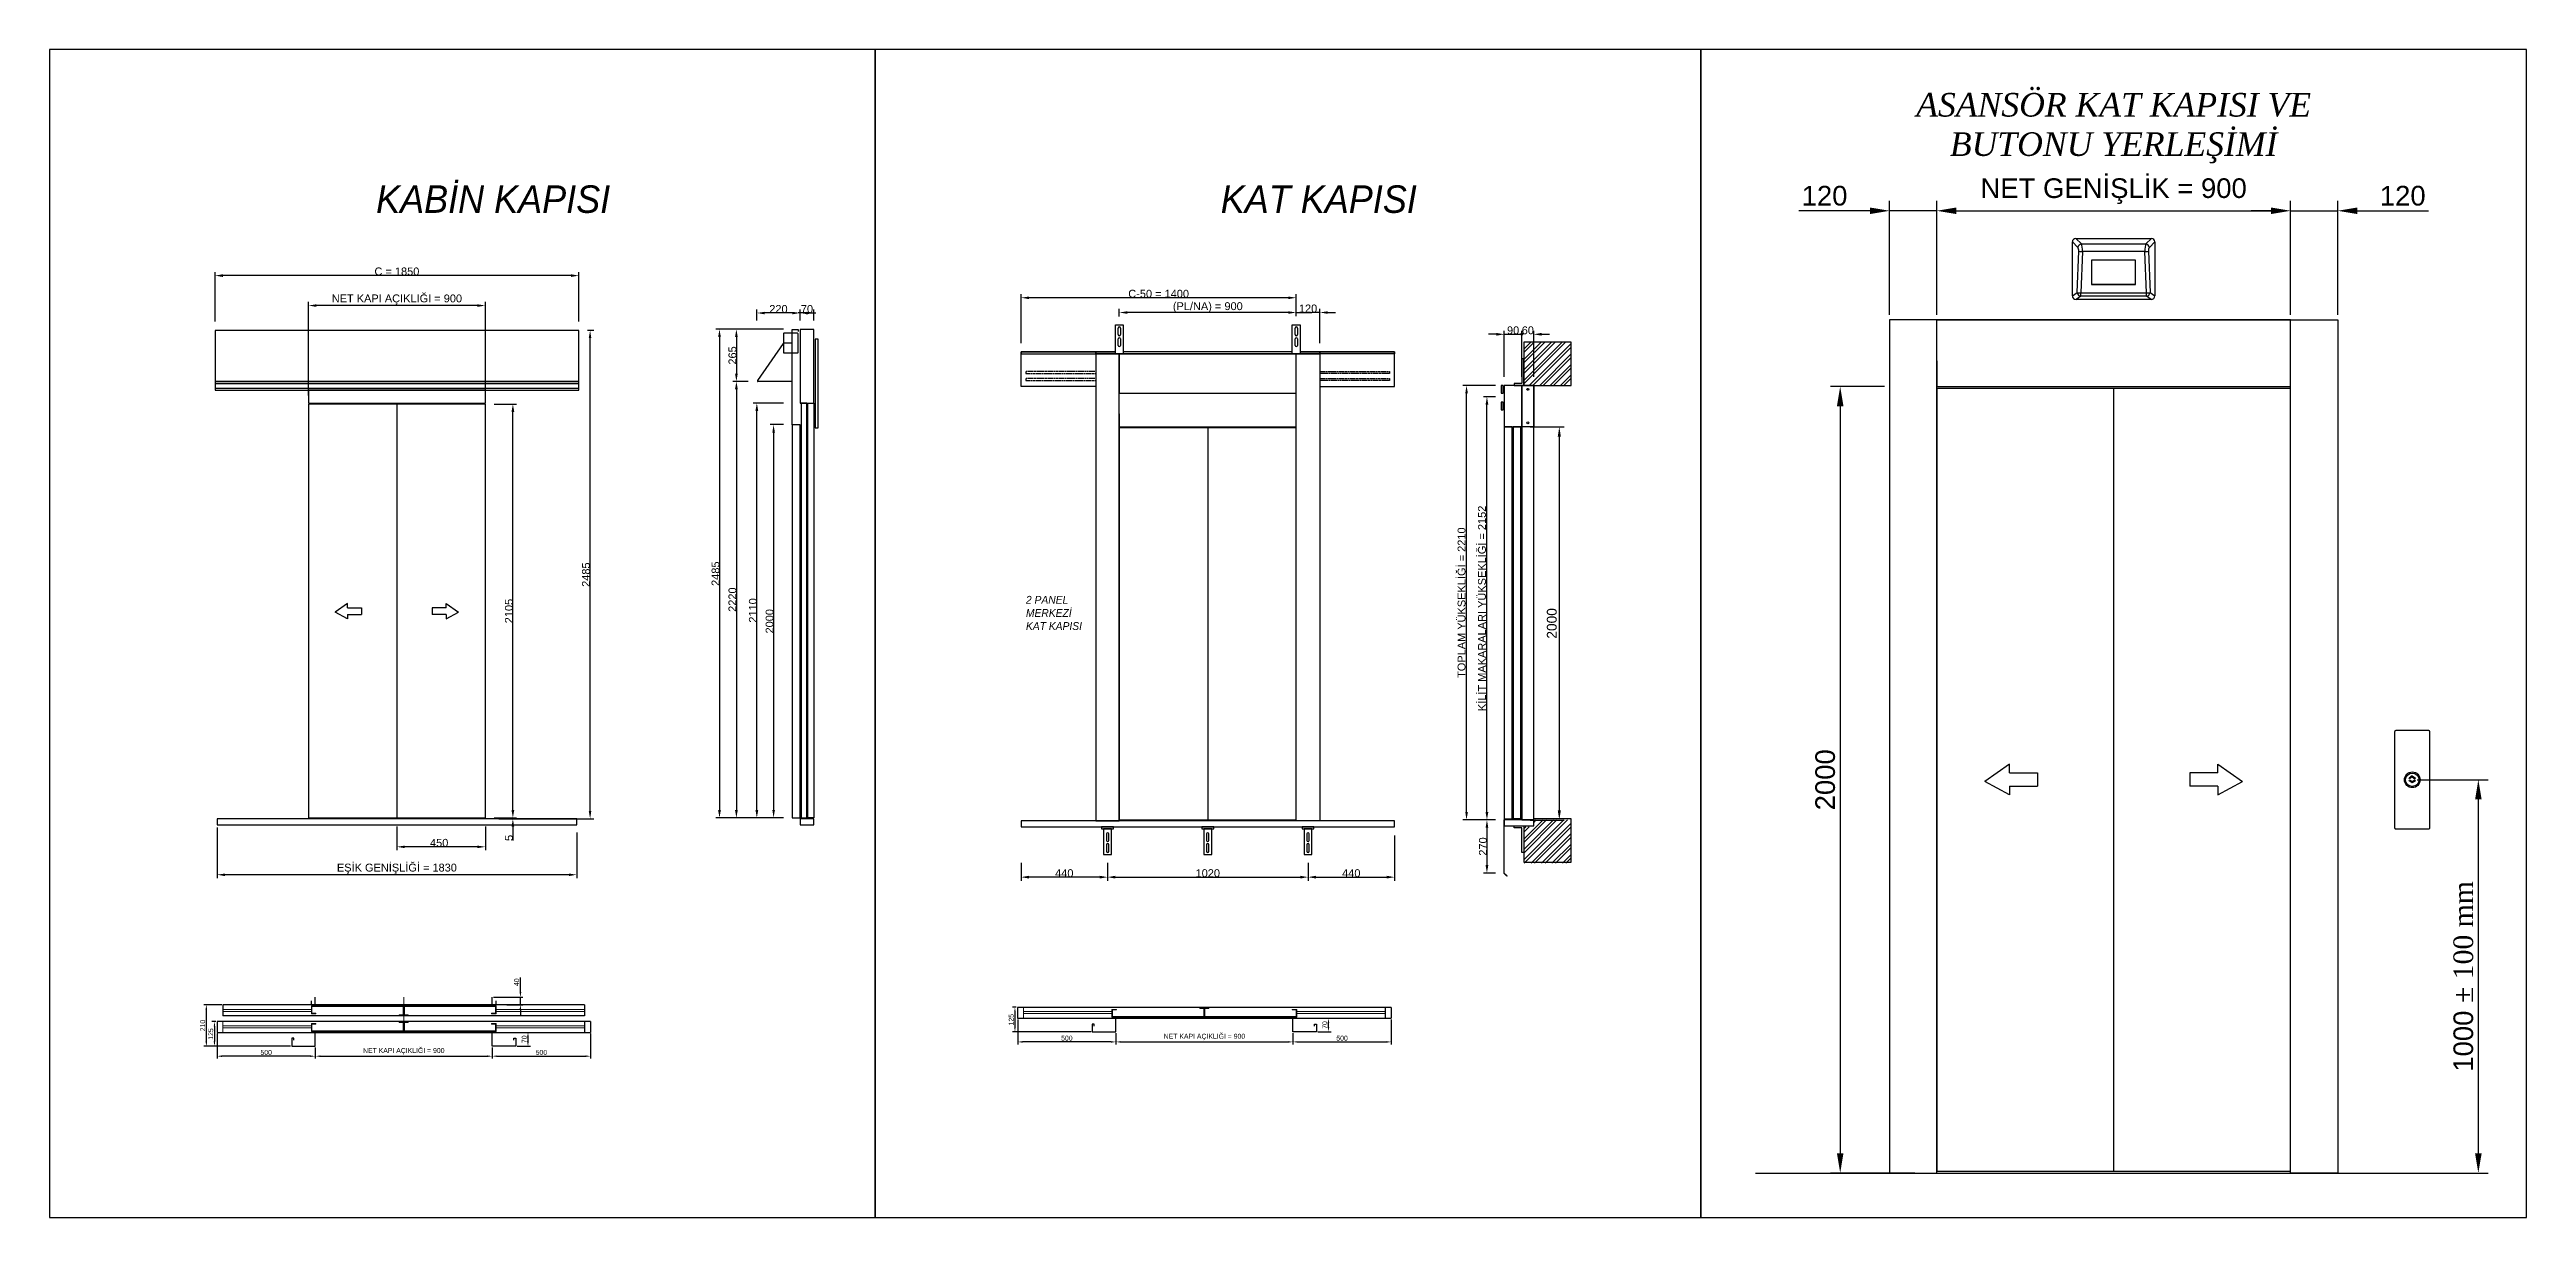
# Model space of a CAD drawing. Header units: millimetres. Extents: x 0 to 630, y 0 to 297.
import ezdxf

# ---------------------------------------------------------------- set-up
doc = ezdxf.new("R2010")
doc.units = ezdxf.units.MM
doc.linetypes.add('HIDDENX2', pattern=[0.75, 0.5, -0.25])
doc.linetypes.add('SLD-Solid', pattern=[0])
doc.layers.add('Yazılar', color=70, linetype='Continuous')
doc.layers.add('Ölçülendirme', color=7, linetype='Continuous')
doc.styles.get("Standard").update_dxf_attribs({"font": 'arial.ttf'})
doc.dimstyles.new('ISO-25', dxfattribs={"dimtxt": 2.5, "dimasz": 2.5, "dimexe": 1.25, "dimexo": 0.625, "dimtad": 1, "dimtxsty": 'Standard', "dimcen": 2.5, "dimadec": 0, "dimazin": 0, "dimtfac": 1, "dimtmove": 0, "dimatfit": 3, "dimfxl": 1, "dimarcsym": 0})
doc.dimstyles.new('ISO-25 XS', dxfattribs={"dimscale": 10, "dimtxt": 2.5, "dimasz": 2.5, "dimexe": 1.25, "dimexo": 0.625, "dimtad": 1, "dimtxsty": 'Standard', "dimcen": 2.5, "dimclrd": 60, "dimclre": 60, "dimadec": 0, "dimazin": 0, "dimtfac": 1, "dimtmove": 0, "dimatfit": 3, "dimfxl": 1, "dimarcsym": 0})
doc.dimstyles.new('Ölçülendirme Küçük', dxfattribs={"dimscale": 100, "dimtxt": 0.4, "dimasz": 0.4, "dimexe": 0.18, "dimexo": 0.44, "dimgap": 0, "dimtad": 1, "dimdec": 0, "dimrnd": 1, "dimzin": 0, "dimdsep": 46, "dimtxsty": 'Standard', "dimcen": 0.09, "dimclrd": 60, "dimclre": 60, "dimclrt": 256, "dimadec": 0, "dimazin": 0, "dimtfac": 1, "dimtdec": 0, "dimtix": 1, "dimtofl": 0, "dimtmove": 0, "dimatfit": 3, "dimfxl": 0.75, "dimtolj": 1, "dimtzin": 0, "dimarcsym": 0})

# ---------------------------------------------------------------- blocks, each defined once
blk = doc.blocks.new('*D30')
at = {"layer": 'DEFPOINTS', "color": 0, "transparency": 16777216}
for p in [(1160, 2333), (1610, 2333), (1160, 2186)]:
    blk.add_point(p, dxfattribs=at)
at = {"layer": 'Ölçülendirme', "color": 60, "lineweight": -2, "transparency": 16777216}
for p, q in [((1160, 2289), (1160, 2168)), ((1610, 2289), (1610, 2168)), ((1570, 2186), (1200, 2186))]:
    blk.add_line(p, q, dxfattribs=at)
at = {"layer": 'Ölçülendirme', "color": 60, "transparency": 16777216}
for points in [[(1200, 2192), (1200, 2179), (1160, 2186)], [(1570, 2192), (1570, 2179), (1610, 2186)]]:
    blk.add_solid(points, dxfattribs=at)
at = {"layer": 'Ölçülendirme', "transparency": 16777216, "insert": (1375, 2206), "char_height": 40, "attachment_point": 5}
blk.add_mtext('\\A1;450', dxfattribs=at)
blk = doc.blocks.new('*D31')
at = {"layer": 'DEFPOINTS', "color": 0, "transparency": 16777216}
for p in [(245, 2328), (2075, 2303), (245, 2044)]:
    blk.add_point(p, dxfattribs=at)
at = {"layer": 'Ölçülendirme', "color": 60, "lineweight": -2, "transparency": 16777216}
for p, q in [((245, 2284), (245, 2026)), ((2075, 2259), (2075, 2026)), ((2035, 2044), (285, 2044))]:
    blk.add_line(p, q, dxfattribs=at)
at = {"layer": 'Ölçülendirme', "color": 60, "transparency": 16777216}
for points in [[(285, 2050), (285, 2037), (245, 2044)], [(2035, 2050), (2035, 2037), (2075, 2044)]]:
    blk.add_solid(points, dxfattribs=at)
at = {"layer": 'Ölçülendirme', "transparency": 16777216, "insert": (1160, 2074), "char_height": 40, "attachment_point": 5}
blk.add_mtext('\\A1;EŞİK GENİŞLİĞİ = 1830', dxfattribs=at)
blk = doc.blocks.new('*D32')
at = {"layer": 'DEFPOINTS', "color": 0, "transparency": 16777216}
for p in [(1610, 4438), (1750, 4438), (1610, 2333)]:
    blk.add_point(p, dxfattribs=at)
at = {"layer": 'Ölçülendirme', "color": 60, "lineweight": -2, "transparency": 16777216}
for p, q in [((1654, 4438), (1768, 4438)), ((1750, 2373), (1750, 4398)), ((1654, 2333), (1768, 2333))]:
    blk.add_line(p, q, dxfattribs=at)
at = {"layer": 'Ölçülendirme', "color": 60, "transparency": 16777216}
for points in [[(1743, 4398), (1757, 4398), (1750, 4438)], [(1743, 2373), (1757, 2373), (1750, 2333)]]:
    blk.add_solid(points, dxfattribs=at)
at = {"layer": 'Ölçülendirme', "transparency": 16777216, "insert": (1730, 3385), "char_height": 40, "attachment_point": 5, "rotation": 90}
blk.add_mtext('\\A1;2105', dxfattribs=at)
blk = doc.blocks.new('*D33')
at = {"layer": 'DEFPOINTS', "color": 0, "transparency": 16777216}
for p in [(1610, 2333), (1635, 2328), (1750, 2328)]:
    blk.add_point(p, dxfattribs=at)
at = {"layer": 'Ölçülendirme', "color": 60, "lineweight": -2, "transparency": 16777216}
for p, q in [((1750, 2373), (1750, 2413)), ((1654, 2333), (1768, 2333)), ((1679, 2328), (1768, 2328)), ((1750, 2288), (1750, 2218))]:
    blk.add_line(p, q, dxfattribs=at)
at = {"layer": 'Ölçülendirme', "color": 60, "transparency": 16777216}
for points in [[(1743, 2373), (1757, 2373), (1750, 2333)], [(1743, 2288), (1757, 2288), (1750, 2328)]]:
    blk.add_solid(points, dxfattribs=at)
at = {"layer": 'Ölçülendirme', "transparency": 16777216, "insert": (1730, 2231), "char_height": 40, "attachment_point": 5, "rotation": 90}
blk.add_mtext('\\A1;5', dxfattribs=at)
blk = doc.blocks.new('*D34')
at = {"layer": 'DEFPOINTS', "color": 0, "transparency": 16777216}
for p in [(2085, 4813), (2143, 4813), (1635, 2328)]:
    blk.add_point(p, dxfattribs=at)
at = {"layer": 'Ölçülendirme', "color": 60, "lineweight": -2, "transparency": 16777216}
for p, q in [((2129, 4813), (2161, 4813)), ((2143, 2368), (2143, 4773)), ((1679, 2328), (2161, 2328))]:
    blk.add_line(p, q, dxfattribs=at)
at = {"layer": 'Ölçülendirme', "color": 60, "transparency": 16777216}
for points in [[(2136, 4773), (2149, 4773), (2143, 4813)], [(2136, 2368), (2149, 2368), (2143, 2328)]]:
    blk.add_solid(points, dxfattribs=at)
at = {"layer": 'Ölçülendirme', "transparency": 16777216, "insert": (2122, 3570), "char_height": 40, "attachment_point": 5, "rotation": 90}
blk.add_mtext('\\A1;2485', dxfattribs=at)
blk = doc.blocks.new('*D35')
at = {"layer": 'DEFPOINTS', "color": 0, "transparency": 16777216}
for p in [(2991, 4443), (3171, 4443), (3171, 2333)]:
    blk.add_point(p, dxfattribs=at)
at = {"layer": 'Ölçülendirme', "color": 60, "lineweight": -2, "transparency": 16777216}
for p, q in [((3127, 4443), (2973, 4443)), ((2991, 2373), (2991, 4403)), ((3127, 2333), (2973, 2333))]:
    blk.add_line(p, q, dxfattribs=at)
at = {"layer": 'Ölçülendirme', "color": 60, "transparency": 16777216}
for points in [[(2984, 4403), (2998, 4403), (2991, 4443)], [(2984, 2373), (2998, 2373), (2991, 2333)]]:
    blk.add_solid(points, dxfattribs=at)
at = {"layer": 'Ölçülendirme', "transparency": 16777216, "insert": (2971, 3388), "char_height": 40, "attachment_point": 5, "rotation": 90}
blk.add_mtext('\\A1;2110', dxfattribs=at)
blk = doc.blocks.new('*D22')
at = {"layer": 'DEFPOINTS', "color": 0, "transparency": 16777216}
for p in [(3171, 4333), (3076, 2333), (3171, 2333)]:
    blk.add_point(p, dxfattribs=at)
at = {"layer": 'Ölçülendirme', "color": 60, "lineweight": -2, "transparency": 16777216}
for p, q in [((3127, 4333), (3058, 4333)), ((3076, 4293), (3076, 2373)), ((3127, 2333), (3058, 2333))]:
    blk.add_line(p, q, dxfattribs=at)
at = {"layer": 'Ölçülendirme', "color": 60, "transparency": 16777216}
for points in [[(3070, 4293), (3083, 4293), (3076, 4333)], [(3070, 2373), (3083, 2373), (3076, 2333)]]:
    blk.add_solid(points, dxfattribs=at)
at = {"layer": 'Ölçülendirme', "transparency": 16777216, "insert": (3056, 3333), "char_height": 40, "attachment_point": 5, "rotation": 90}
blk.add_mtext('\\A1;2000', dxfattribs=at)
blk = doc.blocks.new('*D23')
at = {"layer": 'DEFPOINTS', "color": 0, "transparency": 16777216}
for p in [(2991, 4553), (2887, 2333), (3171, 2333)]:
    blk.add_point(p, dxfattribs=at)
at = {"layer": 'Ölçülendirme', "color": 60, "lineweight": -2, "transparency": 16777216}
for p, q in [((2947, 4553), (2869, 4553)), ((2887, 4513), (2887, 2373)), ((3127, 2333), (2869, 2333))]:
    blk.add_line(p, q, dxfattribs=at)
at = {"layer": 'Ölçülendirme', "color": 60, "transparency": 16777216}
for points in [[(2880, 4513), (2894, 4513), (2887, 4553)], [(2880, 2373), (2894, 2373), (2887, 2333)]]:
    blk.add_solid(points, dxfattribs=at)
at = {"layer": 'Ölçülendirme', "transparency": 16777216, "insert": (2867, 3443), "char_height": 40, "attachment_point": 5, "rotation": 90}
blk.add_mtext('\\A1;2220', dxfattribs=at)
blk = doc.blocks.new('*D24')
at = {"layer": 'DEFPOINTS', "color": 0, "transparency": 16777216}
for p in [(3171, 4818), (2887, 4553), (2991, 4553)]:
    blk.add_point(p, dxfattribs=at)
at = {"layer": 'Ölçülendirme', "color": 60, "lineweight": -2, "transparency": 16777216}
for p, q in [((3127, 4818), (2869, 4818)), ((2887, 4778), (2887, 4593)), ((2947, 4553), (2869, 4553))]:
    blk.add_line(p, q, dxfattribs=at)
at = {"layer": 'Ölçülendirme', "color": 60, "transparency": 16777216}
for points in [[(2880, 4778), (2894, 4778), (2887, 4818)], [(2880, 4593), (2894, 4593), (2887, 4553)]]:
    blk.add_solid(points, dxfattribs=at)
at = {"layer": 'Ölçülendirme', "transparency": 16777216, "insert": (2867, 4685), "char_height": 40, "attachment_point": 5, "rotation": 90}
blk.add_mtext('\\A1;265', dxfattribs=at)
blk = doc.blocks.new('*D25')
at = {"layer": 'DEFPOINTS', "color": 0, "transparency": 16777216}
for p in [(3171, 4818), (2801, 2333), (3171, 2333)]:
    blk.add_point(p, dxfattribs=at)
at = {"layer": 'Ölçülendirme', "color": 60, "lineweight": -2, "transparency": 16777216}
for p, q in [((3127, 4818), (2783, 4818)), ((2801, 4778), (2801, 2373)), ((3127, 2333), (2783, 2333))]:
    blk.add_line(p, q, dxfattribs=at)
at = {"layer": 'Ölçülendirme', "color": 60, "transparency": 16777216}
for points in [[(2794, 4778), (2808, 4778), (2801, 4818)], [(2794, 2373), (2808, 2373), (2801, 2333)]]:
    blk.add_solid(points, dxfattribs=at)
at = {"layer": 'Ölçülendirme', "transparency": 16777216, "insert": (2781, 3575), "char_height": 40, "attachment_point": 5, "rotation": 90}
blk.add_mtext('\\A1;2485', dxfattribs=at)
blk = doc.blocks.new('*D26')
at = {"layer": 'DEFPOINTS', "color": 0, "transparency": 16777216}
for p in [(3211, 4901), (3211, 4818), (3281, 4818)]:
    blk.add_point(p, dxfattribs=at)
at = {"layer": 'Ölçülendirme', "color": 60, "lineweight": -2, "transparency": 16777216}
for p, q in [((3211, 4862), (3211, 4919)), ((3281, 4862), (3281, 4919)), ((3241, 4901), (3201, 4901)), ((3251, 4901), (3291, 4901))]:
    blk.add_line(p, q, dxfattribs=at)
at = {"layer": 'Ölçülendirme', "color": 60, "transparency": 16777216}
for points in [[(3251, 4907), (3251, 4894), (3211, 4901)], [(3241, 4907), (3241, 4894), (3281, 4901)]]:
    blk.add_solid(points, dxfattribs=at)
at = {"layer": 'Ölçülendirme', "transparency": 16777216, "insert": (3246, 4921), "char_height": 40, "attachment_point": 5}
blk.add_mtext('\\A1;70', dxfattribs=at)
blk = doc.blocks.new('*D27')
at = {"layer": 'DEFPOINTS', "color": 0, "transparency": 16777216}
for p in [(2991, 4901), (2991, 4818), (3211, 4818)]:
    blk.add_point(p, dxfattribs=at)
at = {"layer": 'Ölçülendirme', "color": 60, "lineweight": -2, "transparency": 16777216}
for p, q in [((2991, 4862), (2991, 4919)), ((3211, 4862), (3211, 4919)), ((3171, 4901), (3031, 4901))]:
    blk.add_line(p, q, dxfattribs=at)
at = {"layer": 'Ölçülendirme', "color": 60, "transparency": 16777216}
for points in [[(3031, 4907), (3031, 4894), (2991, 4901)], [(3171, 4907), (3171, 4894), (3211, 4901)]]:
    blk.add_solid(points, dxfattribs=at)
at = {"layer": 'Ölçülendirme', "transparency": 16777216, "insert": (3101, 4921), "char_height": 40, "attachment_point": 5}
blk.add_mtext('\\A1;220', dxfattribs=at)
blk = doc.blocks.new('*D28')
at = {"layer": 'DEFPOINTS', "color": 0, "transparency": 16777216}
for p in [(235, 5091), (235, 4813), (2085, 4813)]:
    blk.add_point(p, dxfattribs=at)
at = {"layer": 'Ölçülendirme', "color": 60, "lineweight": -2, "transparency": 16777216}
for p, q in [((235, 4857), (235, 5109)), ((2045, 5091), (275, 5091)), ((2085, 4857), (2085, 5109))]:
    blk.add_line(p, q, dxfattribs=at)
at = {"layer": 'Ölçülendirme', "color": 60, "transparency": 16777216}
for points in [[(275, 5098), (275, 5084), (235, 5091)], [(2045, 5098), (2045, 5084), (2085, 5091)]]:
    blk.add_solid(points, dxfattribs=at)
at = {"layer": 'Ölçülendirme', "transparency": 16777216, "insert": (1160, 5112), "char_height": 40, "attachment_point": 5}
blk.add_mtext('\\A1;C = 1850', dxfattribs=at)
blk = doc.blocks.new('*D29')
at = {"layer": 'DEFPOINTS', "color": 0, "transparency": 16777216}
for p in [(710, 4939), (710, 4438), (1610, 4438)]:
    blk.add_point(p, dxfattribs=at)
at = {"layer": 'Ölçülendirme', "color": 60, "lineweight": -2, "transparency": 16777216}
for p, q in [((710, 4482), (710, 4957)), ((1570, 4939), (750, 4939)), ((1610, 4482), (1610, 4957))]:
    blk.add_line(p, q, dxfattribs=at)
at = {"layer": 'Ölçülendirme', "color": 60, "transparency": 16777216}
for points in [[(750, 4945), (750, 4932), (710, 4939)], [(1570, 4945), (1570, 4932), (1610, 4939)]]:
    blk.add_solid(points, dxfattribs=at)
at = {"layer": 'Ölçülendirme', "transparency": 16777216, "insert": (1160, 4969), "char_height": 40, "attachment_point": 5}
blk.add_mtext('\\A1;NET KAPI AÇIKLIĞI = 900', dxfattribs=at)
blk = doc.blocks.new('*D36')
at = {"color": 60, "lineweight": -2, "transparency": 16777216}
for p, q in [((745, 1166), (745, 1109)), ((1645, 1166), (1645, 1109)), ((770, 1121), (1620, 1121))]:
    blk.add_line(p, q, dxfattribs=at)
at = {"color": 60, "transparency": 16777216}
for points in [[(770, 1125), (770, 1117), (745, 1121)], [(1620, 1125), (1620, 1117), (1645, 1121)]]:
    blk.add_solid(points, dxfattribs=at)
at = {"layer": 'DEFPOINTS', "color": 0, "transparency": 16777216}
for p in [(745, 1172), (1645, 1172), (1645, 1121)]:
    blk.add_point(p, dxfattribs=at)
at = {"color": 0, "transparency": 16777216, "insert": (1195, 1146), "char_height": 25, "attachment_point": 5}
blk.add_mtext('NET KAPI AÇIKLIĞI = 900', dxfattribs=at)
blk = doc.blocks.new('*D37')
at = {"color": 60, "lineweight": -2, "transparency": 16777216}
for p, q in [((245, 1236), (245, 1109)), ((745, 1166), (745, 1109)), ((720, 1121), (270, 1121))]:
    blk.add_line(p, q, dxfattribs=at)
at = {"color": 60, "transparency": 16777216}
for points in [[(270, 1125), (270, 1117), (245, 1121)], [(720, 1125), (720, 1117), (745, 1121)]]:
    blk.add_solid(points, dxfattribs=at)
at = {"layer": 'DEFPOINTS', "color": 0, "transparency": 16777216}
for p in [(245, 1242), (745, 1172), (245, 1121)]:
    blk.add_point(p, dxfattribs=at)
at = {"color": 0, "transparency": 16777216, "insert": (495, 1140), "char_height": 25, "attachment_point": 5}
blk.add_mtext('500', dxfattribs=at)
blk = doc.blocks.new('*D38')
at = {"color": 60, "lineweight": -2, "transparency": 16777216}
for p, q in [((1645, 1166), (1645, 1109)), ((2145, 1236), (2145, 1109)), ((1670, 1121), (2120, 1121))]:
    blk.add_line(p, q, dxfattribs=at)
at = {"color": 60, "transparency": 16777216}
for points in [[(1670, 1125), (1670, 1117), (1645, 1121)], [(2120, 1125), (2120, 1117), (2145, 1121)]]:
    blk.add_solid(points, dxfattribs=at)
at = {"layer": 'DEFPOINTS', "color": 0, "transparency": 16777216}
for p in [(1645, 1172), (2145, 1242), (2145, 1121)]:
    blk.add_point(p, dxfattribs=at)
at = {"color": 0, "transparency": 16777216, "insert": (1895, 1140), "char_height": 25, "attachment_point": 5}
blk.add_mtext('500', dxfattribs=at)
blk = doc.blocks.new('*D39')
at = {"color": 60, "lineweight": -2, "transparency": 16777216}
for p, q in [((1771, 1172), (1839, 1172)), ((1794, 1242), (1839, 1242)), ((1827, 1197), (1827, 1217))]:
    blk.add_line(p, q, dxfattribs=at)
at = {"color": 60, "transparency": 16777216}
for points in [[(1822, 1217), (1831, 1217), (1827, 1242)], [(1822, 1197), (1831, 1197), (1827, 1172)]]:
    blk.add_solid(points, dxfattribs=at)
at = {"layer": 'DEFPOINTS', "color": 0, "transparency": 16777216}
for p in [(1765, 1172), (1788, 1242), (1827, 1242)]:
    blk.add_point(p, dxfattribs=at)
at = {"color": 0, "transparency": 16777216, "insert": (1808, 1207), "char_height": 25, "attachment_point": 5, "rotation": 90}
blk.add_mtext('70', dxfattribs=at)
blk = doc.blocks.new('*D40')
at = {"color": 60, "lineweight": -2, "transparency": 16777216}
for p, q in [((1788, 1447), (1788, 1521)), ((1651, 1422), (1801, 1422)), ((1788, 1382), (1788, 1422)), ((1719, 1382), (1801, 1382)), ((1788, 1357), (1788, 1332))]:
    blk.add_line(p, q, dxfattribs=at)
at = {"color": 60, "transparency": 16777216}
for points in [[(1784, 1447), (1793, 1447), (1788, 1422)], [(1784, 1357), (1793, 1357), (1788, 1382)]]:
    blk.add_solid(points, dxfattribs=at)
at = {"layer": 'DEFPOINTS', "color": 0, "transparency": 16777216}
for p in [(1645, 1422), (1713, 1382), (1788, 1382)]:
    blk.add_point(p, dxfattribs=at)
at = {"color": 0, "transparency": 16777216, "insert": (1769, 1497), "char_height": 25, "attachment_point": 5, "rotation": 90}
blk.add_mtext('40', dxfattribs=at)
blk = doc.blocks.new('*D41')
at = {"color": 60, "lineweight": -2, "transparency": 16777216}
for p, q in [((269, 1382), (178, 1382)), ((191, 1197), (191, 1357)), ((619, 1172), (178, 1172))]:
    blk.add_line(p, q, dxfattribs=at)
at = {"color": 60, "transparency": 16777216}
for points in [[(186, 1357), (195, 1357), (191, 1382)], [(186, 1197), (195, 1197), (191, 1172)]]:
    blk.add_solid(points, dxfattribs=at)
at = {"layer": 'DEFPOINTS', "color": 0, "transparency": 16777216}
for p in [(191, 1382), (275, 1382), (625, 1172)]:
    blk.add_point(p, dxfattribs=at)
at = {"color": 0, "transparency": 16777216, "insert": (172, 1277), "char_height": 25, "attachment_point": 5, "rotation": 90}
blk.add_mtext('210', dxfattribs=at)
blk = doc.blocks.new('*D42')
at = {"color": 60, "lineweight": -2, "transparency": 16777216}
for p, q in [((239, 1297), (219, 1297)), ((232, 1272), (232, 1197)), ((619, 1172), (219, 1172))]:
    blk.add_line(p, q, dxfattribs=at)
at = {"color": 60, "transparency": 16777216}
for points in [[(228, 1272), (236, 1272), (232, 1297)], [(228, 1197), (236, 1197), (232, 1172)]]:
    blk.add_solid(points, dxfattribs=at)
at = {"layer": 'DEFPOINTS', "color": 0, "transparency": 16777216}
for p in [(245, 1297), (232, 1172), (625, 1172)]:
    blk.add_point(p, dxfattribs=at)
at = {"color": 0, "transparency": 16777216, "insert": (213, 1234), "char_height": 25, "attachment_point": 5, "rotation": 90}
blk.add_mtext('125', dxfattribs=at)
blk = doc.blocks.new('A$C0F9618C7')
for p, q in [((71, 56), (0, 56)), ((0, 56), (0, 22)), ((71, 22), (0, 22)), ((71, 56), (71, 78)), ((71, 78), (134, 34)), ((71, 0), (134, 34)), ((71, 22), (71, 0))]:
    blk.add_line(p, q)
blk = doc.blocks.new('A$C13E36DF9')
for points in [[(0, 130), (60, 130), (60, 140), (0, 140)], [(50, 130), (10, 130), (10, 0), (50, 0)]]:
    blk.add_lwpolyline(points, close=True)
for points in [[(24, 104), (24, 71)], [(24, 49), (24, 16)], [(36, 71), (36, 104)], [(36, 16), (36, 49)]]:
    blk.add_lwpolyline(points)
for centre, start, end in [((30, 104), 0, 180), ((30, 71), 180, 0), ((30, 49), 0, 180), ((30, 16), 180, 0)]:
    blk.add_arc(centre, 6, start, end)
blk = doc.blocks.new('*D13')
at = {"layer": 'DEFPOINTS', "color": 0, "transparency": 16777216}
for p in [(640, 2122), (1660, 2122), (1660, 2006)]:
    blk.add_point(p, dxfattribs=at)
at = {"layer": 'Ölçülendirme', "color": 60, "lineweight": -2, "transparency": 16777216}
for p, q in [((640, 2078), (640, 1988)), ((1660, 2078), (1660, 1988)), ((680, 2006), (1620, 2006))]:
    blk.add_line(p, q, dxfattribs=at)
at = {"layer": 'Ölçülendirme', "color": 60, "transparency": 16777216}
for points in [[(680, 2013), (680, 1999), (640, 2006)], [(1620, 2013), (1620, 1999), (1660, 2006)]]:
    blk.add_solid(points, dxfattribs=at)
at = {"layer": 'Ölçülendirme', "transparency": 16777216, "insert": (1150, 2026), "char_height": 40, "attachment_point": 5}
blk.add_mtext('\\A1;1020', dxfattribs=at)
blk = doc.blocks.new('*D14')
at = {"layer": 'DEFPOINTS', "color": 0, "transparency": 16777216}
for p in [(2100, 2262), (1660, 2122), (2100, 2006)]:
    blk.add_point(p, dxfattribs=at)
at = {"layer": 'Ölçülendirme', "color": 60, "lineweight": -2, "transparency": 16777216}
for p, q in [((2100, 2218), (2100, 1988)), ((1660, 2078), (1660, 1988)), ((1700, 2006), (2060, 2006))]:
    blk.add_line(p, q, dxfattribs=at)
at = {"layer": 'Ölçülendirme', "color": 60, "transparency": 16777216}
for points in [[(1700, 2013), (1700, 1999), (1660, 2006)], [(2060, 2013), (2060, 1999), (2100, 2006)]]:
    blk.add_solid(points, dxfattribs=at)
at = {"layer": 'Ölçülendirme', "transparency": 16777216, "insert": (1880, 2026), "char_height": 40, "attachment_point": 5}
blk.add_mtext('\\A1;440', dxfattribs=at)
blk = doc.blocks.new('*D15')
at = {"layer": 'DEFPOINTS', "color": 0, "transparency": 16777216}
for p in [(200, 2122), (640, 2122), (200, 2006)]:
    blk.add_point(p, dxfattribs=at)
at = {"layer": 'Ölçülendirme', "color": 60, "lineweight": -2, "transparency": 16777216}
for p, q in [((200, 2078), (200, 1988)), ((640, 2078), (640, 1988)), ((600, 2006), (240, 2006))]:
    blk.add_line(p, q, dxfattribs=at)
at = {"layer": 'Ölçülendirme', "color": 60, "transparency": 16777216}
for points in [[(240, 2013), (240, 1999), (200, 2006)], [(600, 2013), (600, 1999), (640, 2006)]]:
    blk.add_solid(points, dxfattribs=at)
at = {"layer": 'Ölçülendirme', "transparency": 16777216, "insert": (420, 2026), "char_height": 40, "attachment_point": 5}
blk.add_mtext('\\A1;440', dxfattribs=at)
blk = doc.blocks.new('*D16')
at = {"layer": 'DEFPOINTS', "color": 0, "transparency": 16777216}
for p in [(200, 4953), (1600, 4815), (200, 4677)]:
    blk.add_point(p, dxfattribs=at)
at = {"layer": 'Ölçülendirme', "color": 60, "lineweight": -2, "transparency": 16777216}
for p, q in [((200, 4721), (200, 4971)), ((1560, 4953), (240, 4953)), ((1600, 4859), (1600, 4971))]:
    blk.add_line(p, q, dxfattribs=at)
at = {"layer": 'Ölçülendirme', "color": 60, "transparency": 16777216}
for points in [[(240, 4959), (240, 4946), (200, 4953)], [(1560, 4959), (1560, 4946), (1600, 4953)]]:
    blk.add_solid(points, dxfattribs=at)
at = {"layer": 'Ölçülendirme', "transparency": 16777216, "insert": (900, 4973), "char_height": 40, "attachment_point": 5}
blk.add_mtext('\\A1;C-50 = 1400', dxfattribs=at)
blk = doc.blocks.new('*D17')
at = {"layer": 'DEFPOINTS', "color": 0, "transparency": 16777216}
for p in [(700, 4878), (700, 4814), (1600, 4815)]:
    blk.add_point(p, dxfattribs=at)
at = {"layer": 'Ölçülendirme', "color": 60, "lineweight": -2, "transparency": 16777216}
for p, q in [((700, 4858), (700, 4896)), ((1560, 4878), (740, 4878)), ((1600, 4859), (1600, 4896))]:
    blk.add_line(p, q, dxfattribs=at)
at = {"layer": 'Ölçülendirme', "color": 60, "transparency": 16777216}
for points in [[(740, 4884), (740, 4871), (700, 4878)], [(1560, 4884), (1560, 4871), (1600, 4878)]]:
    blk.add_solid(points, dxfattribs=at)
at = {"layer": 'Ölçülendirme', "transparency": 16777216, "insert": (1150, 4904), "char_height": 40, "attachment_point": 5}
blk.add_mtext('\\A1;(PL/NA) = 900', dxfattribs=at)
blk = doc.blocks.new('*D18')
at = {"layer": 'DEFPOINTS', "color": 0, "transparency": 16777216}
for p in [(1600, 4815), (1720, 4878), (1720, 4677)]:
    blk.add_point(p, dxfattribs=at)
at = {"layer": 'Ölçülendirme', "color": 60, "lineweight": -2, "transparency": 16777216}
for p, q in [((1560, 4878), (1520, 4878)), ((1600, 4859), (1600, 4896)), ((1600, 4878), (1640, 4878)), ((1640, 4878), (1680, 4878)), ((1720, 4878), (1680, 4878)), ((1720, 4721), (1720, 4896)), ((1760, 4878), (1800, 4878))]:
    blk.add_line(p, q, dxfattribs=at)
at = {"layer": 'Ölçülendirme', "color": 60, "transparency": 16777216}
for points in [[(1560, 4884), (1560, 4871), (1600, 4878)], [(1760, 4884), (1760, 4871), (1720, 4878)]]:
    blk.add_solid(points, dxfattribs=at)
at = {"layer": 'Ölçülendirme', "transparency": 16777216, "insert": (1660, 4898), "char_height": 40, "attachment_point": 5}
blk.add_mtext('\\A1;120', dxfattribs=at)
blk = doc.blocks.new('A$C0C3F7912')
h = blk.add_hatch(color=60)
h.dxf.hatch_style = 1
h.paths.add_polyline_path([(170, 221, 0.414214), (165, 216), (170, 216)])
h.paths.add_polyline_path([(170, 221), (170, 211, 0.414214), (175, 216, 0.414214)])
h.paths.add_polyline_path([(170, 216), (165, 216, 0.414214), (170, 211)])
at = {"color": 60}
for p, q in [((40, 216), (0, 216)), ((80, 0), (80, 234)), ((80, 216), (170, 216)), ((170, 0), (170, 234))]:
    blk.add_line(p, q, dxfattribs=at)
blk.add_circle((170, 216), 5, dxfattribs=at)
blk.add_solid([(40, 223), (40, 209), (80, 216)], dxfattribs=at)
at = {"insert": (125, 236), "char_height": 40, "attachment_point": 5}
blk.add_mtext('\\A1;90', dxfattribs=at)
blk = doc.blocks.new('A$C718B3EBA')
at = {"color": 60}
for p, q in [((2, 0), (2, 234)), ((62, 0), (62, 234)), ((102, 216), (142, 216))]:
    blk.add_line(p, q, dxfattribs=at)
blk.add_solid([(102, 223), (102, 209), (62, 216)], dxfattribs=at)
at = {"insert": (32, 236), "char_height": 40, "attachment_point": 5}
blk.add_mtext('\\A1;60', dxfattribs=at)
blk = doc.blocks.new('*D19')
at = {"layer": 'DEFPOINTS', "color": 0, "transparency": 16777216}
for p in [(2570, 4449), (2658, 4449), (2658, 2297)]:
    blk.add_point(p, dxfattribs=at)
at = {"layer": 'Ölçülendirme', "color": 60, "lineweight": -2, "transparency": 16777216}
for p, q in [((2614, 4449), (2552, 4449)), ((2570, 2337), (2570, 4409)), ((2614, 2297), (2552, 2297))]:
    blk.add_line(p, q, dxfattribs=at)
at = {"layer": 'Ölçülendirme', "color": 60, "transparency": 16777216}
for points in [[(2563, 4409), (2577, 4409), (2570, 4449)], [(2563, 2337), (2577, 2337), (2570, 2297)]]:
    blk.add_solid(points, dxfattribs=at)
at = {"layer": 'Ölçülendirme', "transparency": 16777216, "insert": (2545, 3373), "char_height": 40, "attachment_point": 5, "rotation": 90}
blk.add_mtext('\\A1;KİLİT MAKARALARI YÜKSEKLİĞİ = 2152', dxfattribs=at)
blk = doc.blocks.new('*D20')
at = {"layer": 'DEFPOINTS', "color": 0, "transparency": 16777216}
for p in [(2466, 4507), (2658, 4507), (2658, 2297)]:
    blk.add_point(p, dxfattribs=at)
at = {"layer": 'Ölçülendirme', "color": 60, "lineweight": -2, "transparency": 16777216}
for p, q in [((2614, 4507), (2448, 4507)), ((2466, 2337), (2466, 4467)), ((2614, 2297), (2448, 2297))]:
    blk.add_line(p, q, dxfattribs=at)
at = {"layer": 'Ölçülendirme', "color": 60, "transparency": 16777216}
for points in [[(2460, 4467), (2473, 4467), (2466, 4507)], [(2460, 2337), (2473, 2337), (2466, 2297)]]:
    blk.add_solid(points, dxfattribs=at)
at = {"layer": 'Ölçülendirme', "transparency": 16777216, "insert": (2441, 3402), "char_height": 40, "attachment_point": 5, "rotation": 90}
blk.add_mtext('\\A1;TOPLAM YÜKSEKLİĞİ = 2210', dxfattribs=at)
blk = doc.blocks.new('*D21')
at = {"layer": 'DEFPOINTS', "color": 0, "transparency": 16777216}
for p in [(2658, 2297), (2570, 2027), (2658, 2027)]:
    blk.add_point(p, dxfattribs=at)
at = {"layer": 'Ölçülendirme', "color": 60, "lineweight": -2, "transparency": 16777216}
for p, q in [((2614, 2297), (2552, 2297)), ((2570, 2257), (2570, 2067)), ((2614, 2027), (2552, 2027))]:
    blk.add_line(p, q, dxfattribs=at)
at = {"layer": 'Ölçülendirme', "color": 60, "transparency": 16777216}
for points in [[(2563, 2257), (2577, 2257), (2570, 2297)], [(2563, 2067), (2577, 2067), (2570, 2027)]]:
    blk.add_solid(points, dxfattribs=at)
at = {"layer": 'Ölçülendirme', "transparency": 16777216, "insert": (2550, 2162), "char_height": 40, "attachment_point": 5, "rotation": 90}
blk.add_mtext('\\A1;270', dxfattribs=at)
blk = doc.blocks.new('*D5')
at = {"color": 60, "lineweight": -2, "transparency": 16777216}
for p, q in [((36607, 6302), (36780, 6302)), ((36755, 6252), (36755, 4352)), ((36607, 4302), (36780, 4302))]:
    blk.add_line(p, q, dxfattribs=at)
at = {"color": 60, "transparency": 16777216}
for points in [[(36747, 6252), (36763, 6252), (36755, 6302)], [(36747, 4352), (36763, 4352), (36755, 4302)]]:
    blk.add_solid(points, dxfattribs=at)
at = {"layer": 'DEFPOINTS', "color": 0, "transparency": 16777216}
for p in [(36595, 6302), (36595, 4302), (36755, 4302)]:
    blk.add_point(p, dxfattribs=at)
at = {"color": 0, "transparency": 16777216, "insert": (36717, 5302), "char_height": 50, "attachment_point": 5, "rotation": 90}
blk.add_mtext('2000', dxfattribs=at)
blk = doc.blocks.new('*D8')
at = {"color": 60, "lineweight": -2, "transparency": 16777216}
for p, q in [((683, 1212), (683, 1155)), ((708, 1168), (1558, 1168)), ((1583, 1212), (1583, 1155))]:
    blk.add_line(p, q, dxfattribs=at)
at = {"color": 60, "transparency": 16777216}
for points in [[(708, 1172), (708, 1164), (683, 1168)], [(1558, 1172), (1558, 1164), (1583, 1168)]]:
    blk.add_solid(points, dxfattribs=at)
at = {"layer": 'DEFPOINTS', "color": 0, "transparency": 16777216}
for p in [(683, 1219), (1583, 1219), (1583, 1168)]:
    blk.add_point(p, dxfattribs=at)
at = {"color": 0, "transparency": 16777216, "insert": (1133, 1193), "char_height": 25, "attachment_point": 5}
blk.add_mtext('NET KAPI AÇIKLIĞI = 900', dxfattribs=at)
blk = doc.blocks.new('*D9')
at = {"color": 60, "lineweight": -2, "transparency": 16777216}
for p, q in [((183, 1282), (183, 1155)), ((658, 1168), (208, 1168)), ((683, 1212), (683, 1155))]:
    blk.add_line(p, q, dxfattribs=at)
at = {"color": 60, "transparency": 16777216}
for points in [[(208, 1172), (208, 1164), (183, 1168)], [(658, 1172), (658, 1164), (683, 1168)]]:
    blk.add_solid(points, dxfattribs=at)
at = {"layer": 'DEFPOINTS', "color": 0, "transparency": 16777216}
for p in [(183, 1289), (183, 1168), (683, 1219)]:
    blk.add_point(p, dxfattribs=at)
at = {"color": 0, "transparency": 16777216, "insert": (433, 1187), "char_height": 25, "attachment_point": 5}
blk.add_mtext('500', dxfattribs=at)
blk = doc.blocks.new('*D10')
at = {"color": 60, "lineweight": -2, "transparency": 16777216}
for p, q in [((2083, 1282), (2083, 1155)), ((1583, 1212), (1583, 1155)), ((1608, 1168), (2058, 1168))]:
    blk.add_line(p, q, dxfattribs=at)
at = {"color": 60, "transparency": 16777216}
for points in [[(1608, 1172), (1608, 1164), (1583, 1168)], [(2058, 1172), (2058, 1164), (2083, 1168)]]:
    blk.add_solid(points, dxfattribs=at)
at = {"layer": 'DEFPOINTS', "color": 0, "transparency": 16777216}
for p in [(2083, 1289), (1583, 1219), (2083, 1168)]:
    blk.add_point(p, dxfattribs=at)
at = {"color": 0, "transparency": 16777216, "insert": (1833, 1187), "char_height": 25, "attachment_point": 5}
blk.add_mtext('500', dxfattribs=at)
blk = doc.blocks.new('*D11')
at = {"color": 60, "lineweight": -2, "transparency": 16777216}
for p, q in [((1732, 1289), (1777, 1289)), ((1764, 1244), (1764, 1264)), ((1709, 1219), (1777, 1219))]:
    blk.add_line(p, q, dxfattribs=at)
at = {"color": 60, "transparency": 16777216}
for points in [[(1760, 1264), (1768, 1264), (1764, 1289)], [(1760, 1244), (1768, 1244), (1764, 1219)]]:
    blk.add_solid(points, dxfattribs=at)
at = {"layer": 'DEFPOINTS', "color": 0, "transparency": 16777216}
for p in [(1726, 1289), (1764, 1289), (1703, 1219)]:
    blk.add_point(p, dxfattribs=at)
at = {"color": 0, "transparency": 16777216, "insert": (1745, 1254), "char_height": 25, "attachment_point": 5, "rotation": 90}
blk.add_mtext('70', dxfattribs=at)
blk = doc.blocks.new('*D12')
at = {"color": 60, "lineweight": -2, "transparency": 16777216}
for p, q in [((176, 1344), (157, 1344)), ((169, 1319), (169, 1244)), ((556, 1219), (157, 1219))]:
    blk.add_line(p, q, dxfattribs=at)
at = {"color": 60, "transparency": 16777216}
for points in [[(165, 1319), (173, 1319), (169, 1344)], [(165, 1244), (173, 1244), (169, 1219)]]:
    blk.add_solid(points, dxfattribs=at)
at = {"layer": 'DEFPOINTS', "color": 0, "transparency": 16777216}
for p in [(183, 1344), (169, 1219), (563, 1219)]:
    blk.add_point(p, dxfattribs=at)
at = {"color": 0, "transparency": 16777216, "insert": (150, 1281), "char_height": 25, "attachment_point": 5, "rotation": 90}
blk.add_mtext('125', dxfattribs=at)
blk = doc.blocks.new('*D48')
at = {"color": 60, "lineweight": -2, "transparency": 16777216}
for p, q in [((347.8, 2182.5), (347.8, 2472)), ((467.8, 2182.5), (467.8, 2472)), ((297.8, 2447), (117.2, 2447)), ((467.8, 2447), (347.8, 2447)), ((517.8, 2447), (567.8, 2447))]:
    blk.add_line(p, q, dxfattribs=at)
at = {"color": 60, "transparency": 16777216}
for points in [[(297.8, 2455.3), (297.8, 2438.6), (347.8, 2447)], [(517.8, 2455.3), (517.8, 2438.6), (467.8, 2447)]]:
    blk.add_solid(points, dxfattribs=at)
at = {"layer": 'DEFPOINTS', "color": 0, "transparency": 16777216}
for p in [(347.8, 2447), (347.8, 2170), (467.8, 2170)]:
    blk.add_point(p, dxfattribs=at)
at = {"color": 0, "transparency": 16777216, "insert": (182.5, 2485), "char_height": 50, "attachment_point": 5}
blk.add_mtext('120', dxfattribs=at)
blk = doc.blocks.new('*D44')
at = {"color": 60, "lineweight": -2, "transparency": 16777216}
for p, q in [((467.8, 2182.5), (467.8, 2472)), ((1367.8, 2182.5), (1367.8, 2472)), ((517.8, 2447), (1317.8, 2447))]:
    blk.add_line(p, q, dxfattribs=at)
at = {"color": 60, "transparency": 16777216}
for points in [[(517.8, 2455.3), (517.8, 2438.6), (467.8, 2447)], [(1317.8, 2455.3), (1317.8, 2438.6), (1367.8, 2447)]]:
    blk.add_solid(points, dxfattribs=at)
at = {"layer": 'DEFPOINTS', "color": 0, "transparency": 16777216}
for p in [(1367.8, 2447), (467.8, 2170), (1367.8, 2170)]:
    blk.add_point(p, dxfattribs=at)
at = {"color": 0, "transparency": 16777216, "insert": (917.8, 2496.8), "char_height": 50, "attachment_point": 5}
blk.add_mtext('NET GENİŞLİK = 900', dxfattribs=at)
blk = doc.blocks.new('*D45')
at = {"color": 60, "lineweight": -2, "transparency": 16777216}
for p, q in [((335.3, 2000), (197.3, 2000)), ((222.3, 1950), (222.3, 50)), ((412.1, 0), (197.3, 0))]:
    blk.add_line(p, q, dxfattribs=at)
at = {"color": 60, "transparency": 16777216}
for points in [[(214, 1950), (230.6, 1950), (222.3, 2000)], [(214, 50), (230.6, 50), (222.3, 0)]]:
    blk.add_solid(points, dxfattribs=at)
at = {"layer": 'DEFPOINTS', "color": 0, "transparency": 16777216}
for p in [(347.8, 2000), (222.3, 0), (424.6, 0)]:
    blk.add_point(p, dxfattribs=at)
at = {"color": 0, "transparency": 16777216, "insert": (184.3, 1000), "char_height": 50, "attachment_point": 5, "rotation": 90}
blk.add_mtext('2000', dxfattribs=at)
blk = doc.blocks.new('*D46')
at = {"color": 60, "lineweight": -2, "transparency": 16777216}
for p, q in [((1367.8, 2182.5), (1367.8, 2472)), ((1487.8, 2182.5), (1487.8, 2472)), ((1317.8, 2447), (1267.8, 2447)), ((1367.8, 2447), (1487.8, 2447)), ((1537.8, 2447), (1718.4, 2447))]:
    blk.add_line(p, q, dxfattribs=at)
at = {"color": 60, "transparency": 16777216}
for points in [[(1317.8, 2455.3), (1317.8, 2438.6), (1367.8, 2447)], [(1537.8, 2455.3), (1537.8, 2438.6), (1487.8, 2447)]]:
    blk.add_solid(points, dxfattribs=at)
at = {"layer": 'DEFPOINTS', "color": 0, "transparency": 16777216}
for p in [(1487.8, 2447), (1367.8, 2170), (1487.8, 2170)]:
    blk.add_point(p, dxfattribs=at)
at = {"color": 0, "transparency": 16777216, "insert": (1653.1, 2485), "char_height": 50, "attachment_point": 5}
blk.add_mtext('120', dxfattribs=at)
blk = doc.blocks.new('*D47')
at = {"color": 60, "lineweight": -2, "transparency": 16777216}
for p, q in [((1689.9, 1000), (1870.4, 1000)), ((1845.4, 50), (1845.4, 950)), ((1713.4, 0), (1870.4, 0))]:
    blk.add_line(p, q, dxfattribs=at)
at = {"color": 60, "transparency": 16777216}
for points in [[(1837.1, 950), (1853.8, 950), (1845.4, 1000)], [(1837.1, 50), (1853.8, 50), (1845.4, 0)]]:
    blk.add_solid(points, dxfattribs=at)
at = {"layer": 'DEFPOINTS', "color": 0, "transparency": 16777216}
for p in [(1677.4, 1000), (1845.4, 1000), (1700.9, 0)]:
    blk.add_point(p, dxfattribs=at)
at = {"color": 0, "transparency": 16777216, "insert": (1807.4, 500), "char_height": 50, "attachment_point": 5, "rotation": 90}
blk.add_mtext('1000 {\\fTimes New Roman|b0|i0|c162|p18;± 100 mm}', dxfattribs=at)
blk = doc.blocks.new('A$C293401AB')
at = {"color": 7, "linetype": 'SLD-Solid', "lineweight": 25}
for p, q in [((0, 247), (0, 3)), ((87, 250), (3, 250)), ((90, 3), (90, 247)), ((45, 135), (36.9, 129.1)), ((38.1, 127.5), (36.9, 129.1)), ((45, 132.5), (38.1, 127.5)), ((45, 135), (53.1, 129.1)), ((45, 132.5), (51.9, 127.5)), ((51.9, 127.5), (53.1, 129.1)), ((37, 122.5), (38.1, 124.2)), ((45, 117.5), (37, 122.5)), ((45, 119.9), (38.1, 124.2)), ((51.9, 124.2), (45, 119.9)), ((53, 122.5), (45, 117.5)), ((53, 122.5), (51.9, 124.2)), ((3, 0), (87, 0))]:
    blk.add_line(p, q, dxfattribs=at)
for radius in [20, 17]:
    blk.add_circle((45, 125), radius, dxfattribs=at)
for centre, start, end in [((3, 247), 89.98484, 180.01972), ((87, 247), 359.98028, 90.01516), ((3, 3), 179.98028, 270.01516), ((87, 3), 269.98484, 0.01972)]:
    blk.add_arc(centre, 3, start, end, dxfattribs=at)
blk = doc.blocks.new('A$C2AE02A86')
at = {"color": 7, "linetype": 'SLD-Solid', "lineweight": 25}
for p, q in [((46.2, 9.1), (46.2, 146.1)), ((60.2, 132.1), (46.2, 146.1)), ((55.2, 155), (69.1, 141)), ((55.2, 155), (247.3, 155)), ((69.1, 141), (233.3, 141)), ((233.3, 141), (247.3, 155)), ((256.2, 146.1), (242.2, 132.1)), ((256.2, 146.1), (256.2, 9.1)), ((58.7, 17.4), (62.9, 122.3)), ((71.9, 121.6), (67.7, 16.6)), ((230.5, 121.6), (71.9, 121.6)), ((207.2, 100), (95.2, 100)), ((95.2, 100), (95.2, 38.2)), ((207.2, 38.2), (207.2, 100)), ((234.7, 16.6), (230.5, 121.6)), ((239.5, 122.3), (243.7, 17.4)), ((46.2, 9.1), (58.7, 17.4)), ((67.7, 7.9), (55.8, 0)), ((246.6, 0), (55.8, 0)), ((67.7, 16.6), (234.7, 16.6)), ((67.7, 7.9), (67.7, 16.6)), ((234.7, 7.9), (67.7, 7.9)), ((95.2, 38.4), (207.2, 38.4)), ((95.2, 38.2), (207.2, 38.2)), ((234.7, 7.9), (234.7, 16.6)), ((246.6, 0), (234.7, 7.9)), ((243.7, 17.4), (256.2, 9.1))]:
    blk.add_line(p, q, dxfattribs=at)
for centre, radius, start, end in [((71.6, 129.6), 11.7, 102.25286, 167.74714), ((230.8, 129.6), 11.7, 12.25286, 77.74714), ((73.5, 190.9), 69.3, 261.19246, 268.61775), ((228.9, 190.9), 69.3, 271.38225, 278.80754), ((69.3, 85.9), 69.3, 261.19246, 268.61775), ((69.7, 18.8), 11.1, 187.22643, 259.40128), ((233.1, 85.9), 69.3, 271.38225, 278.80754), ((232.7, 18.8), 11.1, 280.59872, 352.77357)]:
    blk.add_arc(centre, radius, start, end, dxfattribs=at)
for centre, major_axis, ratio, start_param, end_param in [((57.4, 143.8), (8.66, -8.66), 0.816497, 2.456873, 3.826312), ((57.9, 123.1), (0, 10), 0.5, 4.632559, 5.819538), ((66.9, 123.1), (0, 20), 0.25, 4.632559, 5.819538), ((235.5, 123.1), (0, 20), 0.25, 0.463648, 1.650626), ((244.5, 123.1), (0, 10), 0.5, 0.463648, 1.650626), ((245, 143.8), (8.66, 8.66), 0.816497, 5.598466, 6.967905), ((57.4, 10.5), (-9.71, -6.47), 0.857143, 5.764039, 7.192938), ((245, 10.5), (-9.71, 6.47), 0.857143, 2.231839, 3.660739)]:
    blk.add_ellipse(centre, major_axis=major_axis, ratio=ratio, start_param=start_param, end_param=end_param, dxfattribs=at)
blk = doc.blocks.new('A$C11CC7A4F')
for p, q in [((3170.943, 4552.584), (3170.943, 4817.584)), ((3170.943, 4817.584), (3200.943, 4817.584)), ((3200.943, 4817.584), (3200.943, 4807.584)), ((3125.049, 4746.588), (2994.196, 4557.29)), ((3170.943, 4747.584), (3127.282, 4747.584)), ((3170.943, 4552.584), (2996.664, 4552.584)), ((3170.943, 4332.584), (3170.943, 4552.584))]:
    blk.add_line(p, q)
at = {"color": 7, "linetype": 'Continuous'}
for p, q in [((725, 1381.964), (725, 1401.964)), ((745, 1381.964), (745, 1421.964)), ((1645, 1381.964), (1645, 1421.964)), ((1665, 1381.964), (1665, 1401.964)), ((2145, 1296.964), (245, 1296.964)), ((245, 1296.964), (245, 1241.964)), ((2115, 1381.964), (275, 1381.964)), ((275, 1381.964), (275, 1326.964)), ((2115, 1326.964), (275, 1326.964)), ((745, 1381.964), (725, 1381.964)), ((1645, 1381.964), (1665, 1381.964)), ((2115, 1381.964), (2115, 1326.964)), ((2115, 1296.964), (2115, 1241.964)), ((2145, 1296.964), (2145, 1241.964)), ((245, 1241.964), (2145, 1241.964)), ((635, 1211.964), (625, 1211.964)), ((625, 1211.964), (625, 1171.964)), ((625, 1171.964), (745, 1171.964)), ((635, 1201.964), (635, 1211.964)), ((745, 1171.964), (745, 1241.964)), ((1645, 1171.964), (1645, 1241.964)), ((1765, 1171.964), (1645, 1171.964)), ((1755, 1211.964), (1765, 1211.964)), ((1755, 1201.964), (1755, 1211.964)), ((1765, 1211.964), (1765, 1171.964))]:
    blk.add_line(p, q, dxfattribs=at)
at = {"color": 251, "linetype": 'Continuous', "lineweight": 5, "true_color": 0x636466}
for p, q in [((1195, 1421.964), (1195, 1241.964)), ((275, 1357.964), (725, 1357.964)), ((275, 1347.964), (725, 1347.964)), ((275, 1296.964), (275, 1241.964)), ((275, 1275.964), (725, 1275.964)), ((725, 1265.964), (275, 1265.964)), ((2115, 1357.964), (1665, 1357.964)), ((2115, 1347.964), (1665, 1347.964)), ((2115, 1275.964), (1665, 1275.964)), ((1665, 1265.964), (2115, 1265.964))]:
    blk.add_line(p, q, dxfattribs=at)
at = {"color": 152, "linetype": 'Continuous', "lineweight": 20, "true_color": 0x2776bb}
for p, q in [((1195, 1376.964), (725, 1376.964)), ((725, 1376.964), (725, 1336.964)), ((725, 1336.964), (748, 1336.964)), ((725, 1246.964), (725, 1286.964)), ((725, 1286.964), (748, 1286.964)), ((1192, 1373.964), (728, 1373.964)), ((728, 1373.964), (728, 1339.964)), ((728, 1339.964), (748, 1339.964)), ((728, 1249.964), (728, 1283.964)), ((728, 1283.964), (748, 1283.964)), ((748, 1336.964), (748, 1339.964)), ((748, 1286.964), (748, 1283.964)), ((1172, 1331.964), (1192, 1331.964)), ((1172, 1331.964), (1172, 1328.964)), ((1172, 1328.964), (1195, 1328.964)), ((1172, 1294.964), (1195, 1294.964)), ((1172, 1294.964), (1172, 1291.964)), ((1172, 1291.964), (1192, 1291.964)), ((1192, 1331.964), (1192, 1373.964)), ((1192, 1291.964), (1192, 1249.964)), ((1195, 1376.964), (1665, 1376.964)), ((1195, 1328.964), (1195, 1376.964)), ((1195, 1328.964), (1195, 1376.964)), ((1218, 1328.964), (1195, 1328.964)), ((1195, 1294.964), (1195, 1246.964)), ((1195, 1294.964), (1195, 1246.964)), ((1218, 1294.964), (1195, 1294.964)), ((1198, 1373.964), (1662, 1373.964)), ((1198, 1331.964), (1198, 1373.964)), ((1218, 1331.964), (1198, 1331.964)), ((1198, 1291.964), (1198, 1249.964)), ((1218, 1291.964), (1198, 1291.964)), ((1218, 1331.964), (1218, 1328.964)), ((1218, 1294.964), (1218, 1291.964)), ((1642, 1336.964), (1642, 1339.964)), ((1662, 1339.964), (1642, 1339.964)), ((1665, 1336.964), (1642, 1336.964)), ((1642, 1286.964), (1642, 1283.964)), ((1665, 1286.964), (1642, 1286.964)), ((1662, 1283.964), (1642, 1283.964)), ((1662, 1373.964), (1662, 1339.964)), ((1662, 1249.964), (1662, 1283.964)), ((1665, 1376.964), (1665, 1336.964)), ((1665, 1246.964), (1665, 1286.964)), ((1195, 1246.964), (725, 1246.964)), ((1192, 1249.964), (728, 1249.964)), ((1195, 1246.964), (1665, 1246.964)), ((1198, 1249.964), (1662, 1249.964))]:
    blk.add_line(p, q, dxfattribs=at)
for points in [[(235, 4507.584), (2085, 4507.584), (2085, 4812.584), (235, 4812.584)], [(235, 4552.584), (2085, 4552.584), (2085, 4812.584), (235, 4812.584)], [(3210.943, 4442.584), (3280.943, 4442.584), (3280.943, 4817.584), (3210.943, 4817.584)], [(3287.943, 4317.584), (3302.943, 4317.584), (3302.943, 4767.584), (3287.943, 4767.584)], [(235, 4542.584), (2085, 4542.584), (2085, 4552.584), (235, 4552.584)], [(235, 4507.584), (2085, 4507.584), (2085, 4517.584), (235, 4517.584)], [(1610, 4507.584), (710, 4507.584), (710, 4442.584), (1610, 4442.584)], [(710, 2332.584), (1610, 2332.584), (1610, 4437.584), (710, 4437.584)], [(1610, 4437.584), (1160, 4437.584), (1160, 2332.584), (1610, 2332.584)], [(1610, 4437.584), (1160, 4437.584), (1160, 2332.584), (1610, 2332.584)], [(3245.943, 4442.584), (3215.943, 4442.584), (3215.943, 2332.584), (3245.943, 2332.584)], [(3245.943, 4442.584), (3215.943, 4442.584), (3215.943, 2332.584), (3245.943, 2332.584)], [(3280.943, 2332.584), (3250.943, 2332.584), (3250.943, 4442.584), (3280.943, 4442.584)], [(3280.943, 2332.584), (3250.943, 2332.584), (3250.943, 4442.584), (3280.943, 4442.584)], [(3170.943, 2332.584), (3210.943, 2332.584), (3210.943, 4332.584), (3170.943, 4332.584)], [(245, 2297.584), (2075, 2297.584), (2075, 2327.584), (245, 2327.584)], [(3210.943, 2297.584), (3280.943, 2297.584), (3280.943, 2327.584), (3210.943, 2327.584)]]:
    blk.add_lwpolyline(points, close=True)
blk.add_lwpolyline([(3128.943, 4697.584), (3197.943, 4697.584, 0.414213562), (3200.943, 4700.584), (3200.943, 4794.584, 0.414213562), (3197.943, 4797.584), (3128.943, 4797.584, 0.414213562), (3125.943, 4794.584), (3125.943, 4700.584, 0.414213562)], format="xyb", close=True)
blk.add_lwpolyline([(1160, 4437.584), (710, 4437.584), (710, 2332.584), (1160, 2332.584)])
for centre, start, end in [((3127.282, 4744.584), 90, 138.0940581), ((2996.664, 4555.584), 145.3456668, 270)]:
    blk.add_arc(centre, 3, start, end)
for p in [(1195, 1381.964), (1195, 1326.964), (1195, 1296.964)]:
    blk.add_point(p, dxfattribs=at)
at = {"xscale": -1}
blk.add_blockref('A$C0F9618C7', (980, 3346.034), dxfattribs=at)
blk.add_blockref('A$C0F9618C7', (1340, 3346.034))
at = {"layer": 'Yazılar', "insert": (1649.5, 5479.088), "char_height": 140, "width": 2829, "attachment_point": 5}
blk.add_mtext('{\\fMS PGothic|b0|i1|c162|p34;KABİN KAPISI}', dxfattribs=at)
dim = blk.add_linear_dim(base=(1788.406, 1381.964), p1=(1645, 1421.964), p2=(1712.562, 1381.964), angle=90, dimstyle='ISO-25 XS', override={"dimfxl": 1.25})
dim.commit()
dim.dimension.update_dxf_attribs({"geometry": '*D40', "text_midpoint": (1788.406, 1496.58), "dimtype": 128})
for base, p1, p2, picture, middle in [((190.59, 1381.964), (625, 1171.964), (275, 1381.964), '*D41', (171.576, 1276.964)), ((231.703, 1171.964), (245, 1296.964), (625, 1171.964), '*D42', (212.689, 1234.464)), ((1826.643, 1241.964), (1765, 1171.964), (1788.143, 1241.964), '*D39', (1807.629, 1206.964))]:
    dim = blk.add_linear_dim(base=base, p1=p1, p2=p2, angle=90, dimstyle='ISO-25 XS', override={"dimfxl": 1.25})
    dim.commit()
    dim.dimension.update_dxf_attribs({"geometry": picture, "text_midpoint": middle})
for base, p1, p2, picture, middle in [((245, 1121.108), (745, 1171.964), (245, 1241.964), '*D37', (495, 1140.123)), ((2145, 1121.108), (1645, 1171.964), (2145, 1241.964), '*D38', (1895, 1140.123))]:
    dim = blk.add_linear_dim(base=base, p1=p1, p2=p2, dimstyle='ISO-25 XS', override={"dimfxl": 1.25})
    dim.commit()
    dim.dimension.update_dxf_attribs({"geometry": picture, "text_midpoint": middle})
dim = blk.add_linear_dim(base=(1645, 1121.108), p1=(745, 1171.964), p2=(1645, 1171.964), text='NET KAPI AÇIKLIĞI = <>', dimstyle='ISO-25 XS', override={"dimfxl": 1.25})
dim.commit()
dim.dimension.update_dxf_attribs({"geometry": '*D36', "text_midpoint": (1195, 1146.424)})
at = {"layer": 'Ölçülendirme'}
for base, p1, p2, text, picture, middle in [((235, 5091.015), (2085, 4812.584), (235, 4812.584), 'C = <>', '*D28', (1160, 5091.015)), ((245, 2043.544), (2075, 2302.584), (245, 2327.584), 'EŞİK GENİŞLİĞİ = <>', '*D31', (1160, 2043.544))]:
    dim = blk.add_linear_dim(base=base, p1=p1, p2=p2, text=text, dimstyle='Ölçülendirme Küçük', dxfattribs=at)
    dim.commit()
    dim.dimension.update_dxf_attribs({"geometry": picture, "text_midpoint": middle, "dimtype": 128})
dim = blk.add_linear_dim(base=(710, 4938.584), p1=(1610, 4437.584), p2=(710, 4437.584), text='NET KAPI AÇIKLIĞI = <>', dimstyle='Ölçülendirme Küçük', dxfattribs=at)
dim.commit()
dim.dimension.update_dxf_attribs({"geometry": '*D29', "text_midpoint": (1160, 4969.089)})
for base, p1, p2, picture, middle in [((2990.943, 4900.584), (3210.943, 4817.584), (2990.943, 4817.584), '*D27', (3100.943, 4921.007)), ((3210.943, 4900.584), (3280.943, 4817.584), (3210.943, 4817.584), '*D26', (3245.943, 4921.007))]:
    dim = blk.add_linear_dim(base=base, p1=p1, p2=p2, dimstyle='Ölçülendirme Küçük', dxfattribs=at)
    dim.commit()
    dim.dimension.update_dxf_attribs({"geometry": picture, "text_midpoint": middle})
for base, p1, p2, picture, middle in [((2142.558, 4812.584), (1635, 2327.584), (2085, 4812.584), '*D34', (2142.558, 3570.084)), ((2886.943, 2332.584), (2990.943, 4552.584), (3170.943, 2332.584), '*D23', (2886.943, 3442.584)), ((2990.943, 4442.584), (3170.943, 2332.584), (3170.943, 4442.584), '*D35', (2990.943, 3387.584)), ((3076.179, 2332.584), (3170.943, 4332.584), (3170.943, 2332.584), '*D22', (3076.179, 3332.584)), ((1750, 2327.584), (1610, 2332.584), (1635, 2327.584), '*D33', (1750, 2231.008))]:
    dim = blk.add_linear_dim(base=base, p1=p1, p2=p2, angle=90, dimstyle='Ölçülendirme Küçük', dxfattribs=at)
    dim.commit()
    dim.dimension.update_dxf_attribs({"geometry": picture, "text_midpoint": middle, "dimtype": 128})
for base, p1, p2, picture, middle in [((2800.943, 2332.584), (3170.943, 4817.584), (3170.943, 2332.584), '*D25', (2780.52, 3575.084)), ((2886.943, 4552.584), (3170.943, 4817.584), (2990.943, 4552.584), '*D24', (2866.52, 4685.084)), ((1750, 4437.584), (1610, 2332.584), (1610, 4437.584), '*D32', (1729.577, 3385.084))]:
    dim = blk.add_linear_dim(base=base, p1=p1, p2=p2, angle=90, dimstyle='Ölçülendirme Küçük', dxfattribs=at)
    dim.commit()
    dim.dimension.update_dxf_attribs({"geometry": picture, "text_midpoint": middle})
dim = blk.add_linear_dim(base=(1160, 2185.584), p1=(1610, 2332.584), p2=(1160, 2332.584), dimstyle='Ölçülendirme Küçük', dxfattribs=at)
dim.commit()
dim.dimension.update_dxf_attribs({"geometry": '*D30', "text_midpoint": (1375, 2185.584), "dimtype": 128})
blk = doc.blocks.new('A$C30095D37')
at = {"true_color": 0x636466}
h = blk.add_hatch(dxfattribs=at)
h.set_pattern_fill('ANSI32', color=251, scale=100)
h.set_pattern_definition([(45, (-198838.14, 26332.638), (-26.516504, 26.516504), []), (45, (-198820.463, 26332.638), (-26.516504, 26.516504), [])])
h.paths.add_polyline_path([(2998, 2296.991), (2808, 2296.991), (2808, 2261.991), (2758, 2261.991), (2758, 2076.991), (2998, 2076.991)])
h.paths.add_polyline_path([(2998, 4726.991), (2758, 4726.991), (2758, 4506.991), (2808, 4506.991), (2998, 4506.991)])
at = {"color": 7, "linetype": 'Continuous'}
for p, q in [((2082.63, 1343.599), (182.63, 1343.599)), ((182.63, 1343.599), (182.63, 1288.599)), ((182.63, 1288.599), (2082.63, 1288.599)), ((682.63, 1218.599), (682.63, 1288.599)), ((1582.63, 1218.599), (1582.63, 1288.599)), ((2052.63, 1343.599), (2052.63, 1288.599)), ((2082.63, 1343.599), (2082.63, 1288.599)), ((572.63, 1258.599), (562.63, 1258.599)), ((562.63, 1258.599), (562.63, 1218.599)), ((562.63, 1218.599), (682.63, 1218.599)), ((572.63, 1248.599), (572.63, 1258.599)), ((1702.63, 1218.599), (1582.63, 1218.599)), ((1692.63, 1258.599), (1702.63, 1258.599)), ((1692.63, 1248.599), (1692.63, 1258.599)), ((1702.63, 1258.599), (1702.63, 1218.599))]:
    blk.add_line(p, q, dxfattribs=at)
at = {"color": 251, "linetype": 'Continuous', "lineweight": 5, "true_color": 0x636466}
for p, q in [((212.63, 1343.599), (212.63, 1288.599)), ((212.63, 1322.599), (662.63, 1322.599)), ((662.63, 1312.599), (212.63, 1312.599)), ((2052.63, 1322.599), (1602.63, 1322.599)), ((1602.63, 1312.599), (2052.63, 1312.599))]:
    blk.add_line(p, q, dxfattribs=at)
at = {"color": 152, "linetype": 'Continuous', "lineweight": 20, "true_color": 0x2776bb}
for p, q in [((662.63, 1293.599), (662.63, 1333.599)), ((662.63, 1333.599), (685.63, 1333.599)), ((1132.63, 1293.599), (662.63, 1293.599)), ((665.63, 1296.599), (665.63, 1330.599)), ((665.63, 1330.599), (685.63, 1330.599)), ((1129.63, 1296.599), (665.63, 1296.599)), ((685.63, 1333.599), (685.63, 1330.599)), ((1109.63, 1341.599), (1132.63, 1341.599)), ((1109.63, 1341.599), (1109.63, 1338.599)), ((1109.63, 1338.599), (1129.63, 1338.599)), ((1129.63, 1338.599), (1129.63, 1296.599)), ((1132.63, 1341.599), (1132.63, 1293.599)), ((1132.63, 1341.599), (1132.63, 1293.599)), ((1155.63, 1341.599), (1132.63, 1341.599)), ((1132.63, 1293.599), (1602.63, 1293.599)), ((1135.63, 1338.599), (1135.63, 1296.599)), ((1155.63, 1338.599), (1135.63, 1338.599)), ((1135.63, 1296.599), (1599.63, 1296.599)), ((1155.63, 1341.599), (1155.63, 1338.599)), ((1579.63, 1333.599), (1579.63, 1330.599)), ((1602.63, 1333.599), (1579.63, 1333.599)), ((1599.63, 1330.599), (1579.63, 1330.599)), ((1599.63, 1296.599), (1599.63, 1330.599)), ((1602.63, 1293.599), (1602.63, 1333.599))]:
    blk.add_line(p, q, dxfattribs=at)
for points in [[(720, 4666.991), (680, 4666.991), (680, 4814.491), (720, 4814.491)], [(1620, 4666.991), (1580, 4666.991), (1580, 4814.491), (1620, 4814.491)], [(580, 4501.991), (200, 4501.991), (200, 4676.991), (580, 4676.991)], [(580, 2291.991), (700, 2291.991), (700, 4666.991), (580, 4666.991)], [(700, 4466.991), (1600, 4466.991), (1600, 4666.991), (700, 4666.991)], [(1720, 2291.991), (1600, 2291.991), (1600, 4666.991), (1720, 4666.991)], [(1720, 4501.991), (2100, 4501.991), (2100, 4676.991), (1720, 4676.991)], [(2998, 4506.991), (2998, 4726.991), (2758, 4726.991), (2758, 4506.991)], [(2643, 4466.991), (2653, 4466.991), (2653, 4506.991), (2643, 4506.991)], [(2643, 4381.991), (2653, 4381.991), (2653, 4421.991), (2643, 4421.991)], [(2653, 4476.991), (2658, 4476.991), (2658, 4496.991), (2653, 4496.991)], [(2653, 4391.991), (2658, 4391.991), (2658, 4411.991), (2653, 4411.991)], [(2748, 4506.991), (2658, 4506.991), (2658, 4296.991), (2748, 4296.991)], [(2748, 2296.991), (2808, 2296.991), (2808, 4506.991), (2748, 4506.991)], [(2808, 4296.991), (2748, 4296.991), (2748, 4506.991), (2808, 4506.991)], [(700, 2296.991), (1600, 2296.991), (1600, 4291.991), (700, 4291.991)], [(1600, 4291.991), (1150, 4291.991), (1150, 2296.991), (1600, 2296.991)], [(2698, 4296.991), (2658, 4296.991), (2658, 2301.991), (2698, 2301.991)], [(2698, 4296.991), (2658, 4296.991), (2658, 2301.991), (2698, 2301.991)], [(2743, 2301.991), (2703, 2301.991), (2703, 4296.991), (2743, 4296.991)], [(2743, 4296.991), (2703, 4296.991), (2703, 2301.991), (2743, 2301.991)], [(200, 2261.991), (2100, 2261.991), (2100, 2291.991), (200, 2291.991)], [(2658, 2266.991), (2808, 2266.991), (2808, 2296.991), (2658, 2296.991)], [(610, 2251.991), (670, 2251.991), (670, 2261.991), (610, 2261.991)], [(660, 2251.991), (620, 2251.991), (620, 2121.991), (660, 2121.991)]]:
    blk.add_lwpolyline(points, close=True)
for points in [[(694, 4765.491), (694, 4798.491)], [(706, 4798.491), (706, 4765.491)], [(1594, 4765.491), (1594, 4798.491)], [(1606, 4798.491), (1606, 4765.491)], [(680, 4676.991), (200, 4676.991), (200, 4666.991), (1720, 4666.991), (1720, 4676.991), (1620, 4676.991)], [(1620, 4676.991), (2100, 4676.991), (2100, 4666.991), (580, 4666.991), (580, 4676.991), (680, 4676.991)], [(694, 4710.491), (694, 4743.491)], [(706, 4743.491), (706, 4710.491)], [(1580, 4676.991), (720, 4676.991)], [(1594, 4710.491), (1594, 4743.491)], [(1606, 4743.491), (1606, 4710.491)], [(700, 4361.991), (700, 4296.991), (1600, 4296.991), (1600, 4361.991)], [(1150, 4291.991), (700, 4291.991), (700, 2296.991), (1150, 2296.991)], [(1600, 4396.991), (1600, 4406.991)], [(1600, 4361.991), (1600, 4371.991)], [(2658, 2026.991), (2658, 2296.991), (2656, 2296.991), (2656, 2026.162)], [(2758, 2266.991), (2758, 2081.991), (2998, 2081.991), (2998, 2301.991), (2808, 2301.991)], [(634, 2225.991), (634, 2192.991)], [(634, 2170.991), (634, 2137.991)], [(646, 2192.991), (646, 2225.991)], [(646, 2137.991), (646, 2170.991)], [(2656, 2026.162), (2670.728, 2011.435), (2672.142, 2012.849), (2658, 2026.991)]]:
    blk.add_lwpolyline(points)
at = {"color": 251, "linetype": 'HIDDENX2', "true_color": 0x636466}
for points in [[(580, 4576.991), (225, 4576.991), (225, 4566.991), (580, 4566.991)], [(580, 4541.991), (225, 4541.991), (225, 4531.991), (580, 4531.991)], [(1720, 4576.991), (2075, 4576.991), (2075, 4566.991), (1720, 4566.991)], [(1720, 4541.991), (2075, 4541.991), (2075, 4531.991), (1720, 4531.991)]]:
    blk.add_lwpolyline(points, dxfattribs=at)
for points in [[(2758, 4509.991), (2758, 4641.991), (2748, 4641.991), (2748, 4519.991, -0.414213562), (2745, 4516.991), (2708, 4516.991), (2708, 4506.991), (2755, 4506.991, 0.414213562)], [(2758, 2263.991), (2758, 2131.991), (2748, 2131.991), (2748, 2253.991, 0.414213562), (2745, 2256.991), (2708, 2256.991), (2708, 2266.991), (2755, 2266.991, -0.414213562)]]:
    blk.add_lwpolyline(points, format="xyb", close=True)
for centre in [(2778, 4486.991), (2778, 4316.991)]:
    blk.add_circle(centre, 5)
for centre, start, end in [((700, 4798.491), 0, 180), ((1600, 4798.491), 0, 180), ((700, 4765.491), 180, 0), ((700, 4743.491), 0, 180), ((700, 4710.491), 180, 0), ((1600, 4765.491), 180, 0), ((1600, 4743.491), 0, 180), ((1600, 4710.491), 180, 0), ((640, 2225.991), 0, 180), ((640, 2192.991), 180, 0), ((640, 2170.991), 0, 180), ((640, 2137.991), 180, 0)]:
    blk.add_arc(centre, 6, start, end)
at = {"color": 152, "linetype": 'Continuous', "lineweight": 20, "true_color": 0x2776bb}
blk.add_point((1132.63, 1343.599), dxfattribs=at)
for p in [(1120, 2121.991), (1630, 2121.991)]:
    blk.add_blockref('A$C13E36DF9', p)
at = {"layer": 'Ölçülendirme'}
for name, p in [('A$C0C3F7912', (2578, 4550.991)), ('A$C718B3EBA', (2745.966, 4550.991))]:
    blk.add_blockref(name, p, dxfattribs=at)
at = {"layer": 'Yazılar'}
for s, insert, char_height, width, attachment_point in [('{\\fMS PGothic|b0|i1|c162|p34;KAT KAPISI}', (1714.5, 5453.495), 140, 2829, 5), ('{\\fMS PGothic|b0|i1|c162|p34;2 PANEL MERKEZİ\\PKAT KAPISI}', (225, 3349.491), 40, 355, 4)]:
    blk.add_mtext(s, dxfattribs=dict(at, insert=insert, char_height=char_height, width=width, attachment_point=attachment_point))
dim = blk.add_linear_dim(base=(2938.077, 2296.991), p1=(2778, 4296.991), p2=(2778, 2296.991), angle=90, dimstyle='ISO-25')
dim.commit()
dim.dimension.update_dxf_attribs({"geometry": '*D5', "text_midpoint": (2900.048, 3296.991), "insert": (-33816.849, -2005.417)})
for base, p1, p2, picture, middle in [((169.333, 1218.599), (182.63, 1343.599), (562.63, 1218.599), '*D12', (150.319, 1281.099)), ((1764.272, 1288.599), (1702.63, 1218.599), (1725.772, 1288.599), '*D11', (1745.258, 1253.599))]:
    dim = blk.add_linear_dim(base=base, p1=p1, p2=p2, angle=90, dimstyle='ISO-25 XS', override={"dimfxl": 1.25})
    dim.commit()
    dim.dimension.update_dxf_attribs({"geometry": picture, "text_midpoint": middle})
for base, p1, p2, picture, middle in [((182.63, 1167.744), (682.63, 1218.599), (182.63, 1288.599), '*D9', (432.63, 1186.758)), ((2082.63, 1167.744), (1582.63, 1218.599), (2082.63, 1288.599), '*D10', (1832.63, 1186.758))]:
    dim = blk.add_linear_dim(base=base, p1=p1, p2=p2, dimstyle='ISO-25 XS', override={"dimfxl": 1.25})
    dim.commit()
    dim.dimension.update_dxf_attribs({"geometry": picture, "text_midpoint": middle})
dim = blk.add_linear_dim(base=(1582.63, 1167.744), p1=(682.63, 1218.599), p2=(1582.63, 1218.599), text='NET KAPI AÇIKLIĞI = <>', dimstyle='ISO-25 XS', override={"dimfxl": 1.25})
dim.commit()
dim.dimension.update_dxf_attribs({"geometry": '*D8', "text_midpoint": (1132.63, 1193.059)})
at = {"layer": 'Ölçülendirme'}
for base, p2, text, picture, middle in [((200, 4952.755), (200, 4676.991), 'C-50 = <>', '*D16', (900, 4952.755)), ((700, 4877.755), (700, 4814.491), '(PL/NA) = <>', '*D17', (1150, 4877.755))]:
    dim = blk.add_linear_dim(base=base, p1=(1600, 4814.991), p2=p2, text=text, dimstyle='Ölçülendirme Küçük', dxfattribs=at)
    dim.commit()
    dim.dimension.update_dxf_attribs({"geometry": picture, "text_midpoint": middle, "dimtype": 128})
for base, p1, p2, picture, middle in [((1720, 4877.755), (1600, 4814.991), (1720, 4676.991), '*D18', (1660, 4898.178)), ((200, 2005.991), (640, 2121.991), (200, 2121.991), '*D15', (420, 2026.414)), ((1660, 2005.991), (640, 2121.991), (1660, 2121.991), '*D13', (1150, 2026.414))]:
    dim = blk.add_linear_dim(base=base, p1=p1, p2=p2, dimstyle='Ölçülendirme Küçük', dxfattribs=at)
    dim.commit()
    dim.dimension.update_dxf_attribs({"geometry": picture, "text_midpoint": middle})
dim = blk.add_linear_dim(base=(2466.311, 4506.991), p1=(2658, 2296.991), p2=(2658, 4506.991), angle=90, text='TOPLAM YÜKSEKLİĞİ = <>', dimstyle='Ölçülendirme Küçük', dxfattribs=at)
dim.commit()
dim.dimension.update_dxf_attribs({"geometry": '*D20', "text_midpoint": (2466.311, 3401.991), "dimtype": 128})
dim = blk.add_linear_dim(base=(2570, 4448.991), p1=(2658, 2296.991), p2=(2658, 4448.991), angle=90, text='KİLİT MAKARALARI YÜKSEKLİĞİ = <>', dimstyle='Ölçülendirme Küçük', dxfattribs=at)
dim.commit()
dim.dimension.update_dxf_attribs({"geometry": '*D19', "text_midpoint": (2544.898, 3372.991)})
dim = blk.add_linear_dim(base=(2570, 2026.991), p1=(2658, 2296.991), p2=(2658, 2026.991), angle=90, dimstyle='Ölçülendirme Küçük', dxfattribs=at)
dim.commit()
dim.dimension.update_dxf_attribs({"geometry": '*D21', "text_midpoint": (2549.577, 2161.991)})
dim = blk.add_linear_dim(base=(2100, 2005.991), p1=(1660, 2121.991), p2=(2100, 2261.991), dimstyle='Ölçülendirme Küçük', dxfattribs=at)
dim.commit()
dim.dimension.update_dxf_attribs({"geometry": '*D14', "text_midpoint": (1880, 2005.991), "dimtype": 128})
blk = doc.blocks.new('A$C2D217129')
for p, q in [((652.992, 1039.702), (589.79, 995.511)), ((652.992, 1017.388), (652.992, 1039.702)), ((652.992, 1017.388), (724.067, 1017.388)), ((724.067, 1017.388), (724.067, 983.917)), ((1182.588, 1017.388), (1111.513, 1017.388)), ((1111.513, 1017.388), (1111.513, 983.917)), ((1182.588, 1017.388), (1182.588, 1039.702)), ((1182.588, 1039.702), (1245.79, 995.511)), ((652.992, 961.603), (589.79, 995.511)), ((652.992, 983.917), (724.067, 983.917)), ((652.992, 983.917), (652.992, 961.603)), ((1182.588, 983.917), (1111.513, 983.917)), ((1182.588, 961.603), (1245.79, 995.511)), ((1182.588, 983.917), (1182.588, 961.603)), ((6.79, 0), (1862.79, 0))]:
    blk.add_line(p, q)
for points in [[(347.79, 0), (467.79, 0), (467.79, 2170), (347.79, 2170)], [(467.79, 2170), (1367.79, 2170), (1367.79, 2170), (467.79, 2170)], [(1487.79, 0), (1367.79, 0), (1367.79, 2170), (1487.79, 2170)], [(467.79, 5), (1367.79, 5), (1367.79, 1995), (467.79, 1995)], [(1367.79, 1995), (917.79, 1995), (917.79, 5), (1367.79, 5)]]:
    blk.add_lwpolyline(points, close=True)
for points in [[(1367.79, 2100), (1367.79, 2110)], [(467.79, 2065), (467.79, 2000), (1367.79, 2000), (1367.79, 2065)], [(1367.79, 2065), (1367.79, 2075)], [(917.79, 1995), (467.79, 1995), (467.79, 5), (917.79, 5)]]:
    blk.add_lwpolyline(points)
for name, p in [('A$C2AE02A86', (766.584, 2221.618)), ('A$C293401AB', (1632.386, 875))]:
    blk.add_blockref(name, p)
at = {"layer": 'Yazılar', "insert": (917.79, 2657.003), "char_height": 60, "width": 2511, "attachment_point": 5}
blk.add_mtext('{\\fTimes New Roman|b0|i1|c162|p18;ASANSÖR KAT KAPISI VE \\PBUTONU YERLEŞİMİ}', dxfattribs=at)
for base, p1, p2, angle, text, picture, middle in [((1367.79, 2446.961), (467.79, 2170), (1367.79, 2170), 0, 'NET GENİŞLİK = <>', '*D44', (917.79, 2496.825)), ((1845.445, 1000), (1700.852, 0), (1677.386, 1000), 90, '<> {\\fTimes New Roman|b0|i0|c162|p18;± 100 mm}', '*D47', (1807.41, 500))]:
    dim = blk.add_linear_dim(base=base, p1=p1, p2=p2, angle=angle, text=text, dimstyle='ISO-25')
    dim.commit()
    dim.dimension.update_dxf_attribs({"geometry": picture, "text_midpoint": middle})
for base, p1, p2, angle, picture, middle in [((347.79, 2446.961), (467.79, 2170), (347.79, 2170), 0, '*D48', (182.493, 2484.99)), ((1487.79, 2446.961), (1367.79, 2170), (1487.79, 2170), 180, '*D46', (1653.087, 2484.99))]:
    dim = blk.add_linear_dim(base=base, p1=p1, p2=p2, angle=angle, dimstyle='ISO-25')
    dim.commit()
    dim.dimension.update_dxf_attribs({"geometry": picture, "text_midpoint": middle})
dim = blk.add_linear_dim(base=(222.304, 0), p1=(347.79, 2000), p2=(424.614, 0), angle=90, dimstyle='ISO-25')
dim.commit()
dim.dimension.update_dxf_attribs({"geometry": '*D45', "text_midpoint": (222.304, 1000), "dimtype": 128})

msp = doc.modelspace()

# ---------------------------------------------------------------- linework, layer by layer
for points in [[(210, 0), (210, 297), (0, 297), (0, 0)], [(420, 0), (420, 297), (210, 297), (210, 0)], [(630, 0), (630, 297), (420, 297), (420, 0)]]:
    msp.add_lwpolyline(points, close=True)

# ---------------------------------------------------------------- block references
for name, p, xscale, yscale, zscale in [('A$C2D217129', (433.22, 11.3), 0.1, 0.1, 0.1), ('A$C11CC7A4F', (30.35, -15.04), 0.05, 0.05, 0.05), ('A$C30095D37', (237.1, -13.76), 0.05, 0.05, 0.05)]:
    msp.add_blockref(name, p, dxfattribs=dict(xscale=xscale, yscale=yscale, zscale=zscale))

doc.saveas('drawing.dxf')
